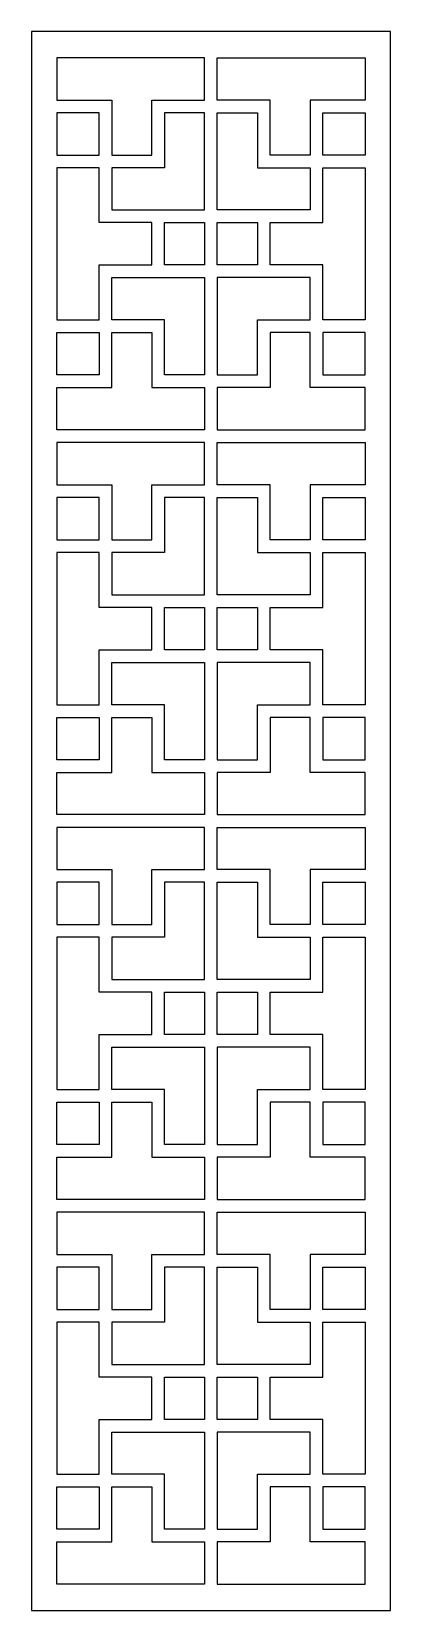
# Model space of a CAD drawing. Header units: centimetres. Extents: x -6.3 to -1.9, y -9.5 to 9.5.
import ezdxf

# ---------------------------------------------------------------- set-up
doc = ezdxf.new("R2010")
doc.units = ezdxf.units.CM
doc.header["$MEASUREMENT"] = 0
doc.layers.add('layer 1', color=7, linetype='Continuous')

msp = doc.modelspace()

# ---------------------------------------------------------------- linework, layer by layer
at = {"layer": 'layer 1', "color": 250}
for points, knots in [([(-6.25831, 9.5), (-6.25831, 9.5), (-6.25831, 9.5), (-6.25831, 9.5), (-6.25831, 9.5), (-6.25831, 9.5), (-1.93295, 9.5), (-1.93295, 9.5), (-1.93295, 9.5), (-1.93295, 9.5), (-1.93295, -9.50001), (-1.93295, -9.50001), (-1.93295, -9.50001), (-1.93295, -9.50001), (-6.25831, -9.50001), (-6.25831, -9.50001), (-6.25831, -9.50001), (-6.25831, -9.50001), (-6.25831, 9.5), (-6.25831, 9.5)], [0, 0, 0, 0, 0.16666667, 0.16666667, 0.16666667, 0.16666667, 0.33333333, 0.33333333, 0.33333333, 0.33333333, 0.5, 0.5, 0.5, 0.5, 0.66666667, 0.66666667, 0.66666667, 0.66666667, 1, 1, 1, 1]), ([(-4.17198, 8.67615), (-4.17198, 8.67615), (-4.17198, 8.67615), (-4.17198, 8.67615), (-4.17198, 8.67615), (-4.38399, 8.67615), (-4.59604, 8.67615), (-4.80805, 8.67615), (-4.80805, 8.67615), (-4.80805, 8.67615), (-4.80805, 8.01462), (-4.80805, 8.01462), (-4.80805, 8.01462), (-4.80805, 8.01462), (-5.29148, 8.01462), (-5.29148, 8.01462), (-5.29148, 8.01462), (-5.29148, 8.01462), (-5.29148, 8.67615), (-5.29148, 8.67615), (-5.29148, 8.67615), (-5.51197, 8.67615), (-5.7325, 8.67615), (-5.95301, 8.67615), (-5.95301, 8.67615), (-5.95301, 8.67615), (-5.95301, 9.18502), (-5.95301, 9.18502), (-5.95301, 9.18502), (-5.95301, 9.18502), (-4.17198, 9.18502), (-4.17198, 9.18502), (-4.17198, 9.18502), (-4.17198, 9.18502), (-4.17198, 8.67615), (-4.17198, 8.67615)], [0, 0, 0, 0, 0.1, 0.1, 0.1, 0.1, 0.2, 0.2, 0.2, 0.2, 0.3, 0.3, 0.3, 0.3, 0.4, 0.4, 0.4, 0.4, 0.5, 0.5, 0.5, 0.5, 0.6, 0.6, 0.6, 0.6, 0.7, 0.7, 0.7, 0.7, 0.8, 0.8, 0.8, 0.8, 1, 1, 1, 1]), ([(-4.01932, 8.67615), (-4.01932, 8.67615), (-4.01932, 8.67615), (-4.01932, 8.67615), (-4.01932, 8.67615), (-3.80727, 8.67615), (-3.59526, 8.67615), (-3.38322, 8.67615), (-3.38322, 8.67615), (-3.38322, 8.67615), (-3.38322, 8.01462), (-3.38322, 8.01462), (-3.38322, 8.01462), (-3.38322, 8.01462), (-2.89979, 8.01462), (-2.89979, 8.01462), (-2.89979, 8.01462), (-2.89979, 8.01462), (-2.89979, 8.67615), (-2.89979, 8.67615), (-2.89979, 8.67615), (-2.6793, 8.67615), (-2.45879, 8.67615), (-2.23828, 8.67615), (-2.23828, 8.67615), (-2.23828, 8.67615), (-2.23828, 9.18502), (-2.23828, 9.18502), (-2.23828, 9.18502), (-2.23828, 9.18502), (-4.01932, 9.18502), (-4.01932, 9.18502), (-4.01932, 9.18502), (-4.01932, 9.18502), (-4.01932, 8.67615), (-4.01932, 8.67615)], [0, 0, 0, 0, 0.1, 0.1, 0.1, 0.1, 0.2, 0.2, 0.2, 0.2, 0.3, 0.3, 0.3, 0.3, 0.4, 0.4, 0.4, 0.4, 0.5, 0.5, 0.5, 0.5, 0.6, 0.6, 0.6, 0.6, 0.7, 0.7, 0.7, 0.7, 0.8, 0.8, 0.8, 0.8, 1, 1, 1, 1]), ([(-5.95301, 8.5235), (-5.95301, 8.5235), (-5.95301, 8.5235), (-5.95301, 8.5235), (-5.95301, 8.5235), (-5.95301, 8.5235), (-5.44411, 8.5235), (-5.44411, 8.5235), (-5.44411, 8.5235), (-5.44411, 8.5235), (-5.44411, 8.01462), (-5.44411, 8.01462), (-5.44411, 8.01462), (-5.44411, 8.01462), (-5.95301, 8.01462), (-5.95301, 8.01462), (-5.95301, 8.01462), (-5.95301, 8.01462), (-5.95301, 8.5235), (-5.95301, 8.5235)], [0, 0, 0, 0, 0.16666667, 0.16666667, 0.16666667, 0.16666667, 0.33333333, 0.33333333, 0.33333333, 0.33333333, 0.5, 0.5, 0.5, 0.5, 0.66666667, 0.66666667, 0.66666667, 0.66666667, 1, 1, 1, 1]), ([(-4.65538, 7.86197), (-4.65538, 7.86197), (-4.65538, 7.86197), (-4.65538, 7.86197), (-4.65538, 7.86197), (-4.65538, 7.86197), (-4.65538, 8.5235), (-4.65538, 8.5235), (-4.65538, 8.5235), (-4.65538, 8.5235), (-4.17198, 8.5235), (-4.17198, 8.5235), (-4.17198, 8.5235), (-4.17198, 8.5235), (-4.17198, 7.35311), (-4.17198, 7.35311), (-4.17198, 7.35311), (-4.5855, 7.35311), (-4.97827, 7.35311), (-5.29148, 7.35311), (-5.29148, 7.35311), (-5.29148, 7.35311), (-5.29148, 7.86197), (-5.29148, 7.86197), (-5.29148, 7.86197), (-5.07944, 7.86197), (-4.86743, 7.86197), (-4.65538, 7.86197)], [0, 0, 0, 0, 0.125, 0.125, 0.125, 0.125, 0.25, 0.25, 0.25, 0.25, 0.375, 0.375, 0.375, 0.375, 0.5, 0.5, 0.5, 0.5, 0.625, 0.625, 0.625, 0.625, 0.75, 0.75, 0.75, 0.75, 1, 1, 1, 1]), ([(-3.53588, 7.86197), (-3.53588, 7.86197), (-3.53588, 7.86197), (-3.53588, 7.86197), (-3.53588, 7.86197), (-3.53588, 7.86197), (-3.53588, 8.5235), (-3.53588, 8.5235), (-3.53588, 8.5235), (-3.53588, 8.5235), (-4.01932, 8.5235), (-4.01932, 8.5235), (-4.01932, 8.5235), (-4.01932, 8.5235), (-4.01932, 7.35311), (-4.01932, 7.35311), (-4.01932, 7.35311), (-3.60577, 7.35311), (-3.21302, 7.35311), (-2.89979, 7.35311), (-2.89979, 7.35311), (-2.89979, 7.35311), (-2.89979, 7.86197), (-2.89979, 7.86197), (-2.89979, 7.86197), (-3.11183, 7.86197), (-3.32387, 7.86197), (-3.53588, 7.86197)], [0, 0, 0, 0, 0.125, 0.125, 0.125, 0.125, 0.25, 0.25, 0.25, 0.25, 0.375, 0.375, 0.375, 0.375, 0.5, 0.5, 0.5, 0.5, 0.625, 0.625, 0.625, 0.625, 0.75, 0.75, 0.75, 0.75, 1, 1, 1, 1]), ([(-2.23828, 8.5235), (-2.23828, 8.5235), (-2.23828, 8.5235), (-2.23828, 8.5235), (-2.23828, 8.5235), (-2.23828, 8.5235), (-2.74715, 8.5235), (-2.74715, 8.5235), (-2.74715, 8.5235), (-2.74715, 8.5235), (-2.74715, 8.01462), (-2.74715, 8.01462), (-2.74715, 8.01462), (-2.74715, 8.01462), (-2.23828, 8.01462), (-2.23828, 8.01462), (-2.23828, 8.01462), (-2.23828, 8.01462), (-2.23828, 8.5235), (-2.23828, 8.5235)], [0, 0, 0, 0, 0.16666667, 0.16666667, 0.16666667, 0.16666667, 0.33333333, 0.33333333, 0.33333333, 0.33333333, 0.5, 0.5, 0.5, 0.5, 0.66666667, 0.66666667, 0.66666667, 0.66666667, 1, 1, 1, 1]), ([(-5.95301, 7.86197), (-5.95301, 7.86197), (-5.95301, 7.86197), (-5.95301, 7.86197), (-5.95301, 7.86197), (-5.95301, 7.86197), (-5.44411, 7.86197), (-5.44411, 7.86197), (-5.44411, 7.86197), (-5.44411, 7.86197), (-5.44411, 7.20044), (-5.44411, 7.20044), (-5.44411, 7.20044), (-5.44411, 7.20044), (-4.80805, 7.20044), (-4.80805, 7.20044), (-4.80805, 7.20044), (-4.80805, 7.20044), (-4.80805, 6.69159), (-4.80805, 6.69159), (-4.80805, 6.69159), (-4.80805, 6.69159), (-5.44411, 6.69159), (-5.44411, 6.69159), (-5.44411, 6.69159), (-5.44411, 6.69159), (-5.44411, 6.03005), (-5.44411, 6.03005), (-5.44411, 6.03005), (-5.44411, 6.03005), (-5.95301, 6.03005), (-5.95301, 6.03005), (-5.95301, 6.03005), (-5.95301, 6.03005), (-5.95301, 7.86197), (-5.95301, 7.86197)], [0, 0, 0, 0, 0.1, 0.1, 0.1, 0.1, 0.2, 0.2, 0.2, 0.2, 0.3, 0.3, 0.3, 0.3, 0.4, 0.4, 0.4, 0.4, 0.5, 0.5, 0.5, 0.5, 0.6, 0.6, 0.6, 0.6, 0.7, 0.7, 0.7, 0.7, 0.8, 0.8, 0.8, 0.8, 1, 1, 1, 1]), ([(-2.23828, 7.86197), (-2.23828, 7.86197), (-2.23828, 7.86197), (-2.23828, 7.86197), (-2.23828, 7.86197), (-2.23828, 7.86197), (-2.74715, 7.86197), (-2.74715, 7.86197), (-2.74715, 7.86197), (-2.74715, 7.86197), (-2.74715, 7.20044), (-2.74715, 7.20044), (-2.74715, 7.20044), (-2.74715, 7.20044), (-3.38322, 7.20044), (-3.38322, 7.20044), (-3.38322, 7.20044), (-3.38322, 7.20044), (-3.38322, 6.69159), (-3.38322, 6.69159), (-3.38322, 6.69159), (-3.38322, 6.69159), (-2.74715, 6.69159), (-2.74715, 6.69159), (-2.74715, 6.69159), (-2.74715, 6.69159), (-2.74715, 6.03005), (-2.74715, 6.03005), (-2.74715, 6.03005), (-2.74715, 6.03005), (-2.23828, 6.03005), (-2.23828, 6.03005), (-2.23828, 6.03005), (-2.23828, 6.03005), (-2.23828, 7.86197), (-2.23828, 7.86197)], [0, 0, 0, 0, 0.1, 0.1, 0.1, 0.1, 0.2, 0.2, 0.2, 0.2, 0.3, 0.3, 0.3, 0.3, 0.4, 0.4, 0.4, 0.4, 0.5, 0.5, 0.5, 0.5, 0.6, 0.6, 0.6, 0.6, 0.7, 0.7, 0.7, 0.7, 0.8, 0.8, 0.8, 0.8, 1, 1, 1, 1]), ([(-4.65538, 6.69159), (-4.65538, 6.69159), (-4.17198, 6.69159), (-4.17198, 6.69159), (-4.17198, 6.69159), (-4.17198, 6.69159), (-4.17198, 7.20044), (-4.17198, 7.20044), (-4.17198, 7.20044), (-4.17198, 7.20044), (-4.65538, 7.20044), (-4.65538, 7.20044), (-4.65538, 7.20044), (-4.65538, 7.20044), (-4.65538, 6.69159), (-4.65538, 6.69159)], [0, 0, 0, 0, 0.2, 0.2, 0.2, 0.2, 0.4, 0.4, 0.4, 0.4, 0.6, 0.6, 0.6, 0.6, 1, 1, 1, 1]), ([(-3.53588, 7.20044), (-3.53588, 7.20044), (-3.53588, 7.20044), (-3.53588, 7.20044), (-3.53588, 7.20044), (-3.53588, 7.20044), (-4.01932, 7.20044), (-4.01932, 7.20044), (-4.01932, 7.20044), (-4.01932, 7.20044), (-4.01932, 6.69159), (-4.01932, 6.69159), (-4.01932, 6.69159), (-4.01932, 6.69159), (-3.53588, 6.69159), (-3.53588, 6.69159), (-3.53588, 6.69159), (-3.53588, 6.69159), (-3.53588, 7.20044), (-3.53588, 7.20044)], [0, 0, 0, 0, 0.16666667, 0.16666667, 0.16666667, 0.16666667, 0.33333333, 0.33333333, 0.33333333, 0.33333333, 0.5, 0.5, 0.5, 0.5, 0.66666667, 0.66666667, 0.66666667, 0.66666667, 1, 1, 1, 1]), ([(-4.65538, 6.03005), (-4.65538, 6.03005), (-4.65538, 6.03005), (-4.65538, 6.03005), (-4.65538, 6.03005), (-4.65538, 6.03005), (-4.65538, 5.36853), (-4.65538, 5.36853), (-4.65538, 5.36853), (-4.65538, 5.36853), (-4.17198, 5.36853), (-4.17198, 5.36853), (-4.17198, 5.36853), (-4.17198, 5.36853), (-4.17198, 6.53892), (-4.17198, 6.53892), (-4.17198, 6.53892), (-4.5855, 6.53892), (-4.97827, 6.53892), (-5.29148, 6.53892), (-5.29148, 6.53892), (-5.29148, 6.53892), (-5.29148, 6.03005), (-5.29148, 6.03005), (-5.29148, 6.03005), (-5.07944, 6.03005), (-4.86743, 6.03005), (-4.65538, 6.03005)], [0, 0, 0, 0, 0.125, 0.125, 0.125, 0.125, 0.25, 0.25, 0.25, 0.25, 0.375, 0.375, 0.375, 0.375, 0.5, 0.5, 0.5, 0.5, 0.625, 0.625, 0.625, 0.625, 0.75, 0.75, 0.75, 0.75, 1, 1, 1, 1]), ([(-3.53588, 6.03005), (-3.53588, 6.03005), (-3.53588, 6.03005), (-3.53588, 6.03005), (-3.53588, 6.03005), (-3.53588, 6.03005), (-3.53588, 5.36853), (-3.53588, 5.36853), (-3.53588, 5.36853), (-3.53588, 5.36853), (-4.01932, 5.36853), (-4.01932, 5.36853), (-4.01932, 5.36853), (-4.01932, 5.36853), (-4.01932, 6.53892), (-4.01932, 6.53892), (-4.01932, 6.53892), (-3.60577, 6.53892), (-3.21302, 6.53892), (-2.89979, 6.53892), (-2.89979, 6.53892), (-2.89979, 6.53892), (-2.89979, 6.03005), (-2.89979, 6.03005), (-2.89979, 6.03005), (-3.11183, 6.03005), (-3.32387, 6.03005), (-3.53588, 6.03005)], [0, 0, 0, 0, 0.125, 0.125, 0.125, 0.125, 0.25, 0.25, 0.25, 0.25, 0.375, 0.375, 0.375, 0.375, 0.5, 0.5, 0.5, 0.5, 0.625, 0.625, 0.625, 0.625, 0.75, 0.75, 0.75, 0.75, 1, 1, 1, 1]), ([(-5.95301, 5.36853), (-5.95301, 5.36853), (-5.95301, 5.36853), (-5.95301, 5.36853), (-5.95301, 5.36853), (-5.95301, 5.36853), (-5.44411, 5.36853), (-5.44411, 5.36853), (-5.44411, 5.36853), (-5.44411, 5.36853), (-5.44411, 5.8774), (-5.44411, 5.8774), (-5.44411, 5.8774), (-5.44411, 5.8774), (-5.95301, 5.8774), (-5.95301, 5.8774), (-5.95301, 5.8774), (-5.95301, 5.8774), (-5.95301, 5.36853), (-5.95301, 5.36853)], [0, 0, 0, 0, 0.16666667, 0.16666667, 0.16666667, 0.16666667, 0.33333333, 0.33333333, 0.33333333, 0.33333333, 0.5, 0.5, 0.5, 0.5, 0.66666667, 0.66666667, 0.66666667, 0.66666667, 1, 1, 1, 1]), ([(-4.17198, 5.21586), (-4.17198, 5.21586), (-4.17198, 5.21586), (-4.17198, 5.21586), (-4.17198, 5.21586), (-4.38399, 5.21586), (-4.59604, 5.21586), (-4.80805, 5.21586), (-4.80805, 5.21586), (-4.80805, 5.21586), (-4.80805, 5.8774), (-4.80805, 5.8774), (-4.80805, 5.8774), (-4.80805, 5.8774), (-5.29148, 5.8774), (-5.29148, 5.8774), (-5.29148, 5.8774), (-5.29148, 5.8774), (-5.29148, 5.21586), (-5.29148, 5.21586), (-5.29148, 5.21586), (-5.51197, 5.21586), (-5.7325, 5.21586), (-5.95301, 5.21586), (-5.95301, 5.21586), (-5.95301, 5.21586), (-5.95301, 4.70701), (-5.95301, 4.70701), (-5.95301, 4.70701), (-5.95301, 4.70701), (-4.17198, 4.70701), (-4.17198, 4.70701), (-4.17198, 4.70701), (-4.17198, 4.70701), (-4.17198, 5.21586), (-4.17198, 5.21586)], [0, 0, 0, 0, 0.1, 0.1, 0.1, 0.1, 0.2, 0.2, 0.2, 0.2, 0.3, 0.3, 0.3, 0.3, 0.4, 0.4, 0.4, 0.4, 0.5, 0.5, 0.5, 0.5, 0.6, 0.6, 0.6, 0.6, 0.7, 0.7, 0.7, 0.7, 0.8, 0.8, 0.8, 0.8, 1, 1, 1, 1]), ([(-4.01932, 5.21586), (-4.01932, 5.21586), (-4.01932, 5.21586), (-4.01932, 5.21586), (-4.01932, 5.21586), (-3.80727, 5.21586), (-3.59526, 5.21586), (-3.38322, 5.21586), (-3.38322, 5.21586), (-3.38322, 5.21586), (-3.38322, 5.8774), (-3.38322, 5.8774), (-3.38322, 5.8774), (-3.38322, 5.8774), (-2.89979, 5.8774), (-2.89979, 5.8774), (-2.89979, 5.8774), (-2.89979, 5.8774), (-2.89979, 5.21586), (-2.89979, 5.21586), (-2.89979, 5.21586), (-2.6793, 5.21586), (-2.45879, 5.21586), (-2.23828, 5.21586), (-2.23828, 5.21586), (-2.23828, 5.21586), (-2.23828, 4.70701), (-2.23828, 4.70701), (-2.23828, 4.70701), (-2.23828, 4.70701), (-4.01932, 4.70701), (-4.01932, 4.70701), (-4.01932, 4.70701), (-4.01932, 4.70701), (-4.01932, 5.21586), (-4.01932, 5.21586)], [0, 0, 0, 0, 0.1, 0.1, 0.1, 0.1, 0.2, 0.2, 0.2, 0.2, 0.3, 0.3, 0.3, 0.3, 0.4, 0.4, 0.4, 0.4, 0.5, 0.5, 0.5, 0.5, 0.6, 0.6, 0.6, 0.6, 0.7, 0.7, 0.7, 0.7, 0.8, 0.8, 0.8, 0.8, 1, 1, 1, 1]), ([(-2.23828, 5.36853), (-2.23828, 5.36853), (-2.23828, 5.36853), (-2.23828, 5.36853), (-2.23828, 5.36853), (-2.23828, 5.36853), (-2.74715, 5.36853), (-2.74715, 5.36853), (-2.74715, 5.36853), (-2.74715, 5.36853), (-2.74715, 5.8774), (-2.74715, 5.8774), (-2.74715, 5.8774), (-2.74715, 5.8774), (-2.23828, 5.8774), (-2.23828, 5.8774), (-2.23828, 5.8774), (-2.23828, 5.8774), (-2.23828, 5.36853), (-2.23828, 5.36853)], [0, 0, 0, 0, 0.16666667, 0.16666667, 0.16666667, 0.16666667, 0.33333333, 0.33333333, 0.33333333, 0.33333333, 0.5, 0.5, 0.5, 0.5, 0.66666667, 0.66666667, 0.66666667, 0.66666667, 1, 1, 1, 1]), ([(-4.17198, 4.04547), (-4.17198, 4.04547), (-4.17198, 4.04547), (-4.17198, 4.04547), (-4.17198, 4.04547), (-4.38399, 4.04547), (-4.59604, 4.04547), (-4.80805, 4.04547), (-4.80805, 4.04547), (-4.80805, 4.04547), (-4.80805, 3.38395), (-4.80805, 3.38395), (-4.80805, 3.38395), (-4.80805, 3.38395), (-5.29148, 3.38395), (-5.29148, 3.38395), (-5.29148, 3.38395), (-5.29148, 3.38395), (-5.29148, 4.04547), (-5.29148, 4.04547), (-5.29148, 4.04547), (-5.51197, 4.04547), (-5.7325, 4.04547), (-5.95301, 4.04547), (-5.95301, 4.04547), (-5.95301, 4.04547), (-5.95301, 4.55434), (-5.95301, 4.55434), (-5.95301, 4.55434), (-5.95301, 4.55434), (-4.17198, 4.55434), (-4.17198, 4.55434), (-4.17198, 4.55434), (-4.17198, 4.55434), (-4.17198, 4.04547), (-4.17198, 4.04547)], [0, 0, 0, 0, 0.1, 0.1, 0.1, 0.1, 0.2, 0.2, 0.2, 0.2, 0.3, 0.3, 0.3, 0.3, 0.4, 0.4, 0.4, 0.4, 0.5, 0.5, 0.5, 0.5, 0.6, 0.6, 0.6, 0.6, 0.7, 0.7, 0.7, 0.7, 0.8, 0.8, 0.8, 0.8, 1, 1, 1, 1]), ([(-4.01932, 4.04547), (-4.01932, 4.04547), (-4.01932, 4.04547), (-4.01932, 4.04547), (-4.01932, 4.04547), (-3.80727, 4.04547), (-3.59526, 4.04547), (-3.38322, 4.04547), (-3.38322, 4.04547), (-3.38322, 4.04547), (-3.38322, 3.38395), (-3.38322, 3.38395), (-3.38322, 3.38395), (-3.38322, 3.38395), (-2.89979, 3.38395), (-2.89979, 3.38395), (-2.89979, 3.38395), (-2.89979, 3.38395), (-2.89979, 4.04547), (-2.89979, 4.04547), (-2.89979, 4.04547), (-2.6793, 4.04547), (-2.45879, 4.04547), (-2.23828, 4.04547), (-2.23828, 4.04547), (-2.23828, 4.04547), (-2.23828, 4.55434), (-2.23828, 4.55434), (-2.23828, 4.55434), (-2.23828, 4.55434), (-4.01932, 4.55434), (-4.01932, 4.55434), (-4.01932, 4.55434), (-4.01932, 4.55434), (-4.01932, 4.04547), (-4.01932, 4.04547)], [0, 0, 0, 0, 0.1, 0.1, 0.1, 0.1, 0.2, 0.2, 0.2, 0.2, 0.3, 0.3, 0.3, 0.3, 0.4, 0.4, 0.4, 0.4, 0.5, 0.5, 0.5, 0.5, 0.6, 0.6, 0.6, 0.6, 0.7, 0.7, 0.7, 0.7, 0.8, 0.8, 0.8, 0.8, 1, 1, 1, 1]), ([(-5.95301, 3.89282), (-5.95301, 3.89282), (-5.95301, 3.89282), (-5.95301, 3.89282), (-5.95301, 3.89282), (-5.95301, 3.89282), (-5.44411, 3.89282), (-5.44411, 3.89282), (-5.44411, 3.89282), (-5.44411, 3.89282), (-5.44411, 3.38395), (-5.44411, 3.38395), (-5.44411, 3.38395), (-5.44411, 3.38395), (-5.95301, 3.38395), (-5.95301, 3.38395), (-5.95301, 3.38395), (-5.95301, 3.38395), (-5.95301, 3.89282), (-5.95301, 3.89282)], [0, 0, 0, 0, 0.16666667, 0.16666667, 0.16666667, 0.16666667, 0.33333333, 0.33333333, 0.33333333, 0.33333333, 0.5, 0.5, 0.5, 0.5, 0.66666667, 0.66666667, 0.66666667, 0.66666667, 1, 1, 1, 1]), ([(-4.65538, 3.23129), (-4.65538, 3.23129), (-4.65538, 3.23129), (-4.65538, 3.23129), (-4.65538, 3.23129), (-4.65538, 3.23129), (-4.65538, 3.89282), (-4.65538, 3.89282), (-4.65538, 3.89282), (-4.65538, 3.89282), (-4.17198, 3.89282), (-4.17198, 3.89282), (-4.17198, 3.89282), (-4.17198, 3.89282), (-4.17198, 2.72243), (-4.17198, 2.72243), (-4.17198, 2.72243), (-4.5855, 2.72243), (-4.97827, 2.72243), (-5.29148, 2.72243), (-5.29148, 2.72243), (-5.29148, 2.72243), (-5.29148, 3.23129), (-5.29148, 3.23129), (-5.29148, 3.23129), (-5.07944, 3.23129), (-4.86743, 3.23129), (-4.65538, 3.23129)], [0, 0, 0, 0, 0.125, 0.125, 0.125, 0.125, 0.25, 0.25, 0.25, 0.25, 0.375, 0.375, 0.375, 0.375, 0.5, 0.5, 0.5, 0.5, 0.625, 0.625, 0.625, 0.625, 0.75, 0.75, 0.75, 0.75, 1, 1, 1, 1]), ([(-3.53588, 3.23129), (-3.53588, 3.23129), (-3.53588, 3.23129), (-3.53588, 3.23129), (-3.53588, 3.23129), (-3.53588, 3.23129), (-3.53588, 3.89282), (-3.53588, 3.89282), (-3.53588, 3.89282), (-3.53588, 3.89282), (-4.01932, 3.89282), (-4.01932, 3.89282), (-4.01932, 3.89282), (-4.01932, 3.89282), (-4.01932, 2.72243), (-4.01932, 2.72243), (-4.01932, 2.72243), (-3.60577, 2.72243), (-3.21302, 2.72243), (-2.89979, 2.72243), (-2.89979, 2.72243), (-2.89979, 2.72243), (-2.89979, 3.23129), (-2.89979, 3.23129), (-2.89979, 3.23129), (-3.11183, 3.23129), (-3.32387, 3.23129), (-3.53588, 3.23129)], [0, 0, 0, 0, 0.125, 0.125, 0.125, 0.125, 0.25, 0.25, 0.25, 0.25, 0.375, 0.375, 0.375, 0.375, 0.5, 0.5, 0.5, 0.5, 0.625, 0.625, 0.625, 0.625, 0.75, 0.75, 0.75, 0.75, 1, 1, 1, 1]), ([(-2.23828, 3.89282), (-2.23828, 3.89282), (-2.23828, 3.89282), (-2.23828, 3.89282), (-2.23828, 3.89282), (-2.23828, 3.89282), (-2.74715, 3.89282), (-2.74715, 3.89282), (-2.74715, 3.89282), (-2.74715, 3.89282), (-2.74715, 3.38395), (-2.74715, 3.38395), (-2.74715, 3.38395), (-2.74715, 3.38395), (-2.23828, 3.38395), (-2.23828, 3.38395), (-2.23828, 3.38395), (-2.23828, 3.38395), (-2.23828, 3.89282), (-2.23828, 3.89282)], [0, 0, 0, 0, 0.16666667, 0.16666667, 0.16666667, 0.16666667, 0.33333333, 0.33333333, 0.33333333, 0.33333333, 0.5, 0.5, 0.5, 0.5, 0.66666667, 0.66666667, 0.66666667, 0.66666667, 1, 1, 1, 1]), ([(-5.95301, 3.23129), (-5.95301, 3.23129), (-5.95301, 3.23129), (-5.95301, 3.23129), (-5.95301, 3.23129), (-5.95301, 3.23129), (-5.44411, 3.23129), (-5.44411, 3.23129), (-5.44411, 3.23129), (-5.44411, 3.23129), (-5.44411, 2.56976), (-5.44411, 2.56976), (-5.44411, 2.56976), (-5.44411, 2.56976), (-4.80805, 2.56976), (-4.80805, 2.56976), (-4.80805, 2.56976), (-4.80805, 2.56976), (-4.80805, 2.06091), (-4.80805, 2.06091), (-4.80805, 2.06091), (-4.80805, 2.06091), (-5.44411, 2.06091), (-5.44411, 2.06091), (-5.44411, 2.06091), (-5.44411, 2.06091), (-5.44411, 1.39937), (-5.44411, 1.39937), (-5.44411, 1.39937), (-5.44411, 1.39937), (-5.95301, 1.39937), (-5.95301, 1.39937), (-5.95301, 1.39937), (-5.95301, 1.39937), (-5.95301, 3.23129), (-5.95301, 3.23129)], [0, 0, 0, 0, 0.1, 0.1, 0.1, 0.1, 0.2, 0.2, 0.2, 0.2, 0.3, 0.3, 0.3, 0.3, 0.4, 0.4, 0.4, 0.4, 0.5, 0.5, 0.5, 0.5, 0.6, 0.6, 0.6, 0.6, 0.7, 0.7, 0.7, 0.7, 0.8, 0.8, 0.8, 0.8, 1, 1, 1, 1]), ([(-2.23828, 3.23129), (-2.23828, 3.23129), (-2.23828, 3.23129), (-2.23828, 3.23129), (-2.23828, 3.23129), (-2.23828, 3.23129), (-2.74715, 3.23129), (-2.74715, 3.23129), (-2.74715, 3.23129), (-2.74715, 3.23129), (-2.74715, 2.56976), (-2.74715, 2.56976), (-2.74715, 2.56976), (-2.74715, 2.56976), (-3.38322, 2.56976), (-3.38322, 2.56976), (-3.38322, 2.56976), (-3.38322, 2.56976), (-3.38322, 2.06091), (-3.38322, 2.06091), (-3.38322, 2.06091), (-3.38322, 2.06091), (-2.74715, 2.06091), (-2.74715, 2.06091), (-2.74715, 2.06091), (-2.74715, 2.06091), (-2.74715, 1.39937), (-2.74715, 1.39937), (-2.74715, 1.39937), (-2.74715, 1.39937), (-2.23828, 1.39937), (-2.23828, 1.39937), (-2.23828, 1.39937), (-2.23828, 1.39937), (-2.23828, 3.23129), (-2.23828, 3.23129)], [0, 0, 0, 0, 0.1, 0.1, 0.1, 0.1, 0.2, 0.2, 0.2, 0.2, 0.3, 0.3, 0.3, 0.3, 0.4, 0.4, 0.4, 0.4, 0.5, 0.5, 0.5, 0.5, 0.6, 0.6, 0.6, 0.6, 0.7, 0.7, 0.7, 0.7, 0.8, 0.8, 0.8, 0.8, 1, 1, 1, 1]), ([(-4.65538, 2.06091), (-4.65538, 2.06091), (-4.65538, 2.06091), (-4.65538, 2.06091), (-4.65538, 2.06091), (-4.65538, 2.06091), (-4.17198, 2.06091), (-4.17198, 2.06091), (-4.17198, 2.06091), (-4.17198, 2.06091), (-4.17198, 2.56976), (-4.17198, 2.56976), (-4.17198, 2.56976), (-4.17198, 2.56976), (-4.65538, 2.56976), (-4.65538, 2.56976), (-4.65538, 2.56976), (-4.65538, 2.56976), (-4.65538, 2.06091), (-4.65538, 2.06091)], [0, 0, 0, 0, 0.16666667, 0.16666667, 0.16666667, 0.16666667, 0.33333333, 0.33333333, 0.33333333, 0.33333333, 0.5, 0.5, 0.5, 0.5, 0.66666667, 0.66666667, 0.66666667, 0.66666667, 1, 1, 1, 1]), ([(-3.53588, 2.56976), (-3.53588, 2.56976), (-3.53588, 2.56976), (-3.53588, 2.56976), (-3.53588, 2.56976), (-3.53588, 2.56976), (-4.01932, 2.56976), (-4.01932, 2.56976), (-4.01932, 2.56976), (-4.01932, 2.56976), (-4.01932, 2.06091), (-4.01932, 2.06091), (-4.01932, 2.06091), (-4.01932, 2.06091), (-3.53588, 2.06091), (-3.53588, 2.06091), (-3.53588, 2.06091), (-3.53588, 2.06091), (-3.53588, 2.56976), (-3.53588, 2.56976)], [0, 0, 0, 0, 0.16666667, 0.16666667, 0.16666667, 0.16666667, 0.33333333, 0.33333333, 0.33333333, 0.33333333, 0.5, 0.5, 0.5, 0.5, 0.66666667, 0.66666667, 0.66666667, 0.66666667, 1, 1, 1, 1]), ([(-4.65538, 1.39937), (-4.65538, 1.39937), (-4.65538, 1.39937), (-4.65538, 1.39937), (-4.65538, 1.39937), (-4.65538, 1.39937), (-4.65538, 0.73785), (-4.65538, 0.73785), (-4.65538, 0.73785), (-4.65538, 0.73785), (-4.17198, 0.73785), (-4.17198, 0.73785), (-4.17198, 0.73785), (-4.17198, 0.73785), (-4.17198, 1.90824), (-4.17198, 1.90824), (-4.17198, 1.90824), (-4.5855, 1.90824), (-4.97827, 1.90824), (-5.29148, 1.90824), (-5.29148, 1.90824), (-5.29148, 1.90824), (-5.29148, 1.39937), (-5.29148, 1.39937), (-5.29148, 1.39937), (-5.07944, 1.39937), (-4.86743, 1.39937), (-4.65538, 1.39937)], [0, 0, 0, 0, 0.125, 0.125, 0.125, 0.125, 0.25, 0.25, 0.25, 0.25, 0.375, 0.375, 0.375, 0.375, 0.5, 0.5, 0.5, 0.5, 0.625, 0.625, 0.625, 0.625, 0.75, 0.75, 0.75, 0.75, 1, 1, 1, 1]), ([(-3.53588, 1.39937), (-3.53588, 1.39937), (-3.53588, 1.39937), (-3.53588, 1.39937), (-3.53588, 1.39937), (-3.53588, 1.39937), (-3.53588, 0.73785), (-3.53588, 0.73785), (-3.53588, 0.73785), (-3.53588, 0.73785), (-4.01932, 0.73785), (-4.01932, 0.73785), (-4.01932, 0.73785), (-4.01932, 0.73785), (-4.01932, 1.90824), (-4.01932, 1.90824), (-4.01932, 1.90824), (-3.60577, 1.90824), (-3.21302, 1.90824), (-2.89979, 1.90824), (-2.89979, 1.90824), (-2.89979, 1.90824), (-2.89979, 1.39937), (-2.89979, 1.39937), (-2.89979, 1.39937), (-3.11183, 1.39937), (-3.32387, 1.39937), (-3.53588, 1.39937)], [0, 0, 0, 0, 0.125, 0.125, 0.125, 0.125, 0.25, 0.25, 0.25, 0.25, 0.375, 0.375, 0.375, 0.375, 0.5, 0.5, 0.5, 0.5, 0.625, 0.625, 0.625, 0.625, 0.75, 0.75, 0.75, 0.75, 1, 1, 1, 1]), ([(-5.95301, 0.73785), (-5.95301, 0.73785), (-5.95301, 0.73785), (-5.95301, 0.73785), (-5.95301, 0.73785), (-5.95301, 0.73785), (-5.44411, 0.73785), (-5.44411, 0.73785), (-5.44411, 0.73785), (-5.44411, 0.73785), (-5.44411, 1.24673), (-5.44411, 1.24673), (-5.44411, 1.24673), (-5.44411, 1.24673), (-5.95301, 1.24673), (-5.95301, 1.24673), (-5.95301, 1.24673), (-5.95301, 1.24673), (-5.95301, 0.73785), (-5.95301, 0.73785)], [0, 0, 0, 0, 0.16666667, 0.16666667, 0.16666667, 0.16666667, 0.33333333, 0.33333333, 0.33333333, 0.33333333, 0.5, 0.5, 0.5, 0.5, 0.66666667, 0.66666667, 0.66666667, 0.66666667, 1, 1, 1, 1]), ([(-4.17198, 0.58519), (-4.17198, 0.58519), (-4.17198, 0.58519), (-4.17198, 0.58519), (-4.17198, 0.58519), (-4.38399, 0.58519), (-4.59604, 0.58519), (-4.80805, 0.58519), (-4.80805, 0.58519), (-4.80805, 0.58519), (-4.80805, 1.24673), (-4.80805, 1.24673), (-4.80805, 1.24673), (-4.80805, 1.24673), (-5.29148, 1.24673), (-5.29148, 1.24673), (-5.29148, 1.24673), (-5.29148, 1.24673), (-5.29148, 0.58519), (-5.29148, 0.58519), (-5.29148, 0.58519), (-5.51197, 0.58519), (-5.7325, 0.58519), (-5.95301, 0.58519), (-5.95301, 0.58519), (-5.95301, 0.58519), (-5.95301, 0.07633), (-5.95301, 0.07633), (-5.95301, 0.07633), (-5.95301, 0.07633), (-4.17198, 0.07633), (-4.17198, 0.07633), (-4.17198, 0.07633), (-4.17198, 0.07633), (-4.17198, 0.58519), (-4.17198, 0.58519)], [0, 0, 0, 0, 0.1, 0.1, 0.1, 0.1, 0.2, 0.2, 0.2, 0.2, 0.3, 0.3, 0.3, 0.3, 0.4, 0.4, 0.4, 0.4, 0.5, 0.5, 0.5, 0.5, 0.6, 0.6, 0.6, 0.6, 0.7, 0.7, 0.7, 0.7, 0.8, 0.8, 0.8, 0.8, 1, 1, 1, 1]), ([(-4.01932, 0.58519), (-4.01932, 0.58519), (-4.01932, 0.58519), (-4.01932, 0.58519), (-4.01932, 0.58519), (-3.80727, 0.58519), (-3.59526, 0.58519), (-3.38322, 0.58519), (-3.38322, 0.58519), (-3.38322, 0.58519), (-3.38322, 1.24673), (-3.38322, 1.24673), (-3.38322, 1.24673), (-3.38322, 1.24673), (-2.89979, 1.24673), (-2.89979, 1.24673), (-2.89979, 1.24673), (-2.89979, 1.24673), (-2.89979, 0.58519), (-2.89979, 0.58519), (-2.89979, 0.58519), (-2.6793, 0.58519), (-2.45879, 0.58519), (-2.23828, 0.58519), (-2.23828, 0.58519), (-2.23828, 0.58519), (-2.23828, 0.07633), (-2.23828, 0.07633), (-2.23828, 0.07633), (-2.23828, 0.07633), (-4.01932, 0.07633), (-4.01932, 0.07633), (-4.01932, 0.07633), (-4.01932, 0.07633), (-4.01932, 0.58519), (-4.01932, 0.58519)], [0, 0, 0, 0, 0.1, 0.1, 0.1, 0.1, 0.2, 0.2, 0.2, 0.2, 0.3, 0.3, 0.3, 0.3, 0.4, 0.4, 0.4, 0.4, 0.5, 0.5, 0.5, 0.5, 0.6, 0.6, 0.6, 0.6, 0.7, 0.7, 0.7, 0.7, 0.8, 0.8, 0.8, 0.8, 1, 1, 1, 1]), ([(-2.23828, 0.73785), (-2.23828, 0.73785), (-2.23828, 0.73785), (-2.23828, 0.73785), (-2.23828, 0.73785), (-2.23828, 0.73785), (-2.74715, 0.73785), (-2.74715, 0.73785), (-2.74715, 0.73785), (-2.74715, 0.73785), (-2.74715, 1.24673), (-2.74715, 1.24673), (-2.74715, 1.24673), (-2.74715, 1.24673), (-2.23828, 1.24673), (-2.23828, 1.24673), (-2.23828, 1.24673), (-2.23828, 1.24673), (-2.23828, 0.73785), (-2.23828, 0.73785)], [0, 0, 0, 0, 0.16666667, 0.16666667, 0.16666667, 0.16666667, 0.33333333, 0.33333333, 0.33333333, 0.33333333, 0.5, 0.5, 0.5, 0.5, 0.66666667, 0.66666667, 0.66666667, 0.66666667, 1, 1, 1, 1]), ([(-4.17198, -0.5852), (-4.17198, -0.5852), (-4.17198, -0.5852), (-4.17198, -0.5852), (-4.17198, -0.5852), (-4.38399, -0.5852), (-4.59604, -0.5852), (-4.80805, -0.5852), (-4.80805, -0.5852), (-4.80805, -0.5852), (-4.80805, -1.24672), (-4.80805, -1.24672), (-4.80805, -1.24672), (-4.80805, -1.24672), (-5.29148, -1.24672), (-5.29148, -1.24672), (-5.29148, -1.24672), (-5.29148, -1.24672), (-5.29148, -0.5852), (-5.29148, -0.5852), (-5.29148, -0.5852), (-5.51197, -0.5852), (-5.7325, -0.5852), (-5.95301, -0.5852), (-5.95301, -0.5852), (-5.95301, -0.5852), (-5.95301, -0.07634), (-5.95301, -0.07634), (-5.95301, -0.07634), (-5.95301, -0.07634), (-4.17198, -0.07634), (-4.17198, -0.07634), (-4.17198, -0.07634), (-4.17198, -0.07634), (-4.17198, -0.5852), (-4.17198, -0.5852)], [0, 0, 0, 0, 0.1, 0.1, 0.1, 0.1, 0.2, 0.2, 0.2, 0.2, 0.3, 0.3, 0.3, 0.3, 0.4, 0.4, 0.4, 0.4, 0.5, 0.5, 0.5, 0.5, 0.6, 0.6, 0.6, 0.6, 0.7, 0.7, 0.7, 0.7, 0.8, 0.8, 0.8, 0.8, 1, 1, 1, 1]), ([(-4.01932, -0.5852), (-4.01932, -0.5852), (-4.01932, -0.5852), (-4.01932, -0.5852), (-4.01932, -0.5852), (-3.80727, -0.5852), (-3.59526, -0.5852), (-3.38322, -0.5852), (-3.38322, -0.5852), (-3.38322, -0.5852), (-3.38322, -1.24672), (-3.38322, -1.24672), (-3.38322, -1.24672), (-3.38322, -1.24672), (-2.89979, -1.24672), (-2.89979, -1.24672), (-2.89979, -1.24672), (-2.89979, -1.24672), (-2.89979, -0.5852), (-2.89979, -0.5852), (-2.89979, -0.5852), (-2.6793, -0.5852), (-2.45879, -0.5852), (-2.23828, -0.5852), (-2.23828, -0.5852), (-2.23828, -0.5852), (-2.23828, -0.07634), (-2.23828, -0.07634), (-2.23828, -0.07634), (-2.23828, -0.07634), (-4.01932, -0.07634), (-4.01932, -0.07634), (-4.01932, -0.07634), (-4.01932, -0.07634), (-4.01932, -0.5852), (-4.01932, -0.5852)], [0, 0, 0, 0, 0.1, 0.1, 0.1, 0.1, 0.2, 0.2, 0.2, 0.2, 0.3, 0.3, 0.3, 0.3, 0.4, 0.4, 0.4, 0.4, 0.5, 0.5, 0.5, 0.5, 0.6, 0.6, 0.6, 0.6, 0.7, 0.7, 0.7, 0.7, 0.8, 0.8, 0.8, 0.8, 1, 1, 1, 1]), ([(-5.95301, -0.73785), (-5.95301, -0.73785), (-5.95301, -0.73785), (-5.95301, -0.73785), (-5.95301, -0.73785), (-5.95301, -0.73785), (-5.44411, -0.73785), (-5.44411, -0.73785), (-5.44411, -0.73785), (-5.44411, -0.73785), (-5.44411, -1.24672), (-5.44411, -1.24672), (-5.44411, -1.24672), (-5.44411, -1.24672), (-5.95301, -1.24672), (-5.95301, -1.24672), (-5.95301, -1.24672), (-5.95301, -1.24672), (-5.95301, -0.73785), (-5.95301, -0.73785)], [0, 0, 0, 0, 0.16666667, 0.16666667, 0.16666667, 0.16666667, 0.33333333, 0.33333333, 0.33333333, 0.33333333, 0.5, 0.5, 0.5, 0.5, 0.66666667, 0.66666667, 0.66666667, 0.66666667, 1, 1, 1, 1]), ([(-4.65538, -1.39939), (-4.65538, -1.39939), (-4.65538, -1.39939), (-4.65538, -1.39939), (-4.65538, -1.39939), (-4.65538, -1.39939), (-4.65538, -0.73785), (-4.65538, -0.73785), (-4.65538, -0.73785), (-4.65538, -0.73785), (-4.17198, -0.73785), (-4.17198, -0.73785), (-4.17198, -0.73785), (-4.17198, -0.73785), (-4.17198, -1.90825), (-4.17198, -1.90825), (-4.17198, -1.90825), (-4.5855, -1.90825), (-4.97827, -1.90825), (-5.29148, -1.90825), (-5.29148, -1.90825), (-5.29148, -1.90825), (-5.29148, -1.39939), (-5.29148, -1.39939), (-5.29148, -1.39939), (-5.07944, -1.39939), (-4.86743, -1.39939), (-4.65538, -1.39939)], [0, 0, 0, 0, 0.125, 0.125, 0.125, 0.125, 0.25, 0.25, 0.25, 0.25, 0.375, 0.375, 0.375, 0.375, 0.5, 0.5, 0.5, 0.5, 0.625, 0.625, 0.625, 0.625, 0.75, 0.75, 0.75, 0.75, 1, 1, 1, 1]), ([(-3.53588, -1.39939), (-3.53588, -1.39939), (-3.53588, -1.39939), (-3.53588, -1.39939), (-3.53588, -1.39939), (-3.53588, -1.39939), (-3.53588, -0.73785), (-3.53588, -0.73785), (-3.53588, -0.73785), (-3.53588, -0.73785), (-4.01932, -0.73785), (-4.01932, -0.73785), (-4.01932, -0.73785), (-4.01932, -0.73785), (-4.01932, -1.90825), (-4.01932, -1.90825), (-4.01932, -1.90825), (-3.60577, -1.90825), (-3.21302, -1.90825), (-2.89979, -1.90825), (-2.89979, -1.90825), (-2.89979, -1.90825), (-2.89979, -1.39939), (-2.89979, -1.39939), (-2.89979, -1.39939), (-3.11183, -1.39939), (-3.32387, -1.39939), (-3.53588, -1.39939)], [0, 0, 0, 0, 0.125, 0.125, 0.125, 0.125, 0.25, 0.25, 0.25, 0.25, 0.375, 0.375, 0.375, 0.375, 0.5, 0.5, 0.5, 0.5, 0.625, 0.625, 0.625, 0.625, 0.75, 0.75, 0.75, 0.75, 1, 1, 1, 1]), ([(-2.23828, -0.73785), (-2.23828, -0.73785), (-2.23828, -0.73785), (-2.23828, -0.73785), (-2.23828, -0.73785), (-2.23828, -0.73785), (-2.74715, -0.73785), (-2.74715, -0.73785), (-2.74715, -0.73785), (-2.74715, -0.73785), (-2.74715, -1.24672), (-2.74715, -1.24672), (-2.74715, -1.24672), (-2.74715, -1.24672), (-2.23828, -1.24672), (-2.23828, -1.24672), (-2.23828, -1.24672), (-2.23828, -1.24672), (-2.23828, -0.73785), (-2.23828, -0.73785)], [0, 0, 0, 0, 0.16666667, 0.16666667, 0.16666667, 0.16666667, 0.33333333, 0.33333333, 0.33333333, 0.33333333, 0.5, 0.5, 0.5, 0.5, 0.66666667, 0.66666667, 0.66666667, 0.66666667, 1, 1, 1, 1]), ([(-5.95301, -1.39939), (-5.95301, -1.39939), (-5.95301, -1.39939), (-5.95301, -1.39939), (-5.95301, -1.39939), (-5.95301, -1.39939), (-5.44411, -1.39939), (-5.44411, -1.39939), (-5.44411, -1.39939), (-5.44411, -1.39939), (-5.44411, -2.06091), (-5.44411, -2.06091), (-5.44411, -2.06091), (-5.44411, -2.06091), (-4.80805, -2.06091), (-4.80805, -2.06091), (-4.80805, -2.06091), (-4.80805, -2.06091), (-4.80805, -2.56978), (-4.80805, -2.56978), (-4.80805, -2.56978), (-4.80805, -2.56978), (-5.44411, -2.56978), (-5.44411, -2.56978), (-5.44411, -2.56978), (-5.44411, -2.56978), (-5.44411, -3.2313), (-5.44411, -3.2313), (-5.44411, -3.2313), (-5.44411, -3.2313), (-5.95301, -3.2313), (-5.95301, -3.2313), (-5.95301, -3.2313), (-5.95301, -3.2313), (-5.95301, -1.39939), (-5.95301, -1.39939)], [0, 0, 0, 0, 0.1, 0.1, 0.1, 0.1, 0.2, 0.2, 0.2, 0.2, 0.3, 0.3, 0.3, 0.3, 0.4, 0.4, 0.4, 0.4, 0.5, 0.5, 0.5, 0.5, 0.6, 0.6, 0.6, 0.6, 0.7, 0.7, 0.7, 0.7, 0.8, 0.8, 0.8, 0.8, 1, 1, 1, 1]), ([(-2.23828, -1.39939), (-2.23828, -1.39939), (-2.23828, -1.39939), (-2.23828, -1.39939), (-2.23828, -1.39939), (-2.23828, -1.39939), (-2.74715, -1.39939), (-2.74715, -1.39939), (-2.74715, -1.39939), (-2.74715, -1.39939), (-2.74715, -2.06091), (-2.74715, -2.06091), (-2.74715, -2.06091), (-2.74715, -2.06091), (-3.38322, -2.06091), (-3.38322, -2.06091), (-3.38322, -2.06091), (-3.38322, -2.06091), (-3.38322, -2.56978), (-3.38322, -2.56978), (-3.38322, -2.56978), (-3.38322, -2.56978), (-2.74715, -2.56978), (-2.74715, -2.56978), (-2.74715, -2.56978), (-2.74715, -2.56978), (-2.74715, -3.2313), (-2.74715, -3.2313), (-2.74715, -3.2313), (-2.74715, -3.2313), (-2.23828, -3.2313), (-2.23828, -3.2313), (-2.23828, -3.2313), (-2.23828, -3.2313), (-2.23828, -1.39939), (-2.23828, -1.39939)], [0, 0, 0, 0, 0.1, 0.1, 0.1, 0.1, 0.2, 0.2, 0.2, 0.2, 0.3, 0.3, 0.3, 0.3, 0.4, 0.4, 0.4, 0.4, 0.5, 0.5, 0.5, 0.5, 0.6, 0.6, 0.6, 0.6, 0.7, 0.7, 0.7, 0.7, 0.8, 0.8, 0.8, 0.8, 1, 1, 1, 1]), ([(-4.65538, -2.56978), (-4.65538, -2.56978), (-4.65538, -2.56978), (-4.65538, -2.56978), (-4.65538, -2.56978), (-4.65538, -2.56978), (-4.17198, -2.56978), (-4.17198, -2.56978), (-4.17198, -2.56978), (-4.17198, -2.56978), (-4.17198, -2.06091), (-4.17198, -2.06091), (-4.17198, -2.06091), (-4.17198, -2.06091), (-4.65538, -2.06091), (-4.65538, -2.06091), (-4.65538, -2.06091), (-4.65538, -2.06091), (-4.65538, -2.56978), (-4.65538, -2.56978)], [0, 0, 0, 0, 0.16666667, 0.16666667, 0.16666667, 0.16666667, 0.33333333, 0.33333333, 0.33333333, 0.33333333, 0.5, 0.5, 0.5, 0.5, 0.66666667, 0.66666667, 0.66666667, 0.66666667, 1, 1, 1, 1]), ([(-3.53588, -2.06091), (-3.53588, -2.06091), (-3.53588, -2.06091), (-3.53588, -2.06091), (-3.53588, -2.06091), (-3.53588, -2.06091), (-4.01932, -2.06091), (-4.01932, -2.06091), (-4.01932, -2.06091), (-4.01932, -2.06091), (-4.01932, -2.56978), (-4.01932, -2.56978), (-4.01932, -2.56978), (-4.01932, -2.56978), (-3.53588, -2.56978), (-3.53588, -2.56978), (-3.53588, -2.56978), (-3.53588, -2.56978), (-3.53588, -2.06091), (-3.53588, -2.06091)], [0, 0, 0, 0, 0.16666667, 0.16666667, 0.16666667, 0.16666667, 0.33333333, 0.33333333, 0.33333333, 0.33333333, 0.5, 0.5, 0.5, 0.5, 0.66666667, 0.66666667, 0.66666667, 0.66666667, 1, 1, 1, 1]), ([(-4.65538, -3.2313), (-4.65538, -3.2313), (-4.65538, -3.2313), (-4.65538, -3.2313), (-4.65538, -3.2313), (-4.65538, -3.2313), (-4.65538, -3.89282), (-4.65538, -3.89282), (-4.65538, -3.89282), (-4.65538, -3.89282), (-4.17198, -3.89282), (-4.17198, -3.89282), (-4.17198, -3.89282), (-4.17198, -3.89282), (-4.17198, -2.72245), (-4.17198, -2.72245), (-4.17198, -2.72245), (-4.5855, -2.72245), (-4.97827, -2.72245), (-5.29148, -2.72245), (-5.29148, -2.72245), (-5.29148, -2.72245), (-5.29148, -3.2313), (-5.29148, -3.2313), (-5.29148, -3.2313), (-5.07944, -3.2313), (-4.86743, -3.2313), (-4.65538, -3.2313)], [0, 0, 0, 0, 0.125, 0.125, 0.125, 0.125, 0.25, 0.25, 0.25, 0.25, 0.375, 0.375, 0.375, 0.375, 0.5, 0.5, 0.5, 0.5, 0.625, 0.625, 0.625, 0.625, 0.75, 0.75, 0.75, 0.75, 1, 1, 1, 1]), ([(-3.53588, -3.2313), (-3.53588, -3.2313), (-3.53588, -3.2313), (-3.53588, -3.2313), (-3.53588, -3.2313), (-3.53588, -3.2313), (-3.53588, -3.89282), (-3.53588, -3.89282), (-3.53588, -3.89282), (-3.53588, -3.89282), (-4.01932, -3.89282), (-4.01932, -3.89282), (-4.01932, -3.89282), (-4.01932, -3.89282), (-4.01932, -2.72245), (-4.01932, -2.72245), (-4.01932, -2.72245), (-3.60577, -2.72245), (-3.21302, -2.72245), (-2.89979, -2.72245), (-2.89979, -2.72245), (-2.89979, -2.72245), (-2.89979, -3.2313), (-2.89979, -3.2313), (-2.89979, -3.2313), (-3.11183, -3.2313), (-3.32387, -3.2313), (-3.53588, -3.2313)], [0, 0, 0, 0, 0.125, 0.125, 0.125, 0.125, 0.25, 0.25, 0.25, 0.25, 0.375, 0.375, 0.375, 0.375, 0.5, 0.5, 0.5, 0.5, 0.625, 0.625, 0.625, 0.625, 0.75, 0.75, 0.75, 0.75, 1, 1, 1, 1]), ([(-5.95301, -3.89282), (-5.95301, -3.89282), (-5.95301, -3.89282), (-5.95301, -3.89282), (-5.95301, -3.89282), (-5.95301, -3.89282), (-5.44411, -3.89282), (-5.44411, -3.89282), (-5.44411, -3.89282), (-5.44411, -3.89282), (-5.44411, -3.38397), (-5.44411, -3.38397), (-5.44411, -3.38397), (-5.44411, -3.38397), (-5.95301, -3.38397), (-5.95301, -3.38397), (-5.95301, -3.38397), (-5.95301, -3.38397), (-5.95301, -3.89282), (-5.95301, -3.89282)], [0, 0, 0, 0, 0.16666667, 0.16666667, 0.16666667, 0.16666667, 0.33333333, 0.33333333, 0.33333333, 0.33333333, 0.5, 0.5, 0.5, 0.5, 0.66666667, 0.66666667, 0.66666667, 0.66666667, 1, 1, 1, 1]), ([(-4.17198, -4.04549), (-4.17198, -4.04549), (-4.17198, -4.04549), (-4.17198, -4.04549), (-4.17198, -4.04549), (-4.38399, -4.04549), (-4.59604, -4.04549), (-4.80805, -4.04549), (-4.80805, -4.04549), (-4.80805, -4.04549), (-4.80805, -3.38397), (-4.80805, -3.38397), (-4.80805, -3.38397), (-4.80805, -3.38397), (-5.29148, -3.38397), (-5.29148, -3.38397), (-5.29148, -3.38397), (-5.29148, -3.38397), (-5.29148, -4.04549), (-5.29148, -4.04549), (-5.29148, -4.04549), (-5.51197, -4.04549), (-5.7325, -4.04549), (-5.95301, -4.04549), (-5.95301, -4.04549), (-5.95301, -4.04549), (-5.95301, -4.55436), (-5.95301, -4.55436), (-5.95301, -4.55436), (-5.95301, -4.55436), (-4.17198, -4.55436), (-4.17198, -4.55436), (-4.17198, -4.55436), (-4.17198, -4.55436), (-4.17198, -4.04549), (-4.17198, -4.04549)], [0, 0, 0, 0, 0.1, 0.1, 0.1, 0.1, 0.2, 0.2, 0.2, 0.2, 0.3, 0.3, 0.3, 0.3, 0.4, 0.4, 0.4, 0.4, 0.5, 0.5, 0.5, 0.5, 0.6, 0.6, 0.6, 0.6, 0.7, 0.7, 0.7, 0.7, 0.8, 0.8, 0.8, 0.8, 1, 1, 1, 1]), ([(-4.01932, -4.04549), (-4.01932, -4.04549), (-4.01932, -4.04549), (-4.01932, -4.04549), (-4.01932, -4.04549), (-3.80727, -4.04549), (-3.59526, -4.04549), (-3.38322, -4.04549), (-3.38322, -4.04549), (-3.38322, -4.04549), (-3.38322, -3.38397), (-3.38322, -3.38397), (-3.38322, -3.38397), (-3.38322, -3.38397), (-2.89979, -3.38397), (-2.89979, -3.38397), (-2.89979, -3.38397), (-2.89979, -3.38397), (-2.89979, -4.04549), (-2.89979, -4.04549), (-2.89979, -4.04549), (-2.6793, -4.04549), (-2.45879, -4.04549), (-2.23828, -4.04549), (-2.23828, -4.04549), (-2.23828, -4.04549), (-2.23828, -4.55436), (-2.23828, -4.55436), (-2.23828, -4.55436), (-2.23828, -4.55436), (-4.01932, -4.55436), (-4.01932, -4.55436), (-4.01932, -4.55436), (-4.01932, -4.55436), (-4.01932, -4.04549), (-4.01932, -4.04549)], [0, 0, 0, 0, 0.1, 0.1, 0.1, 0.1, 0.2, 0.2, 0.2, 0.2, 0.3, 0.3, 0.3, 0.3, 0.4, 0.4, 0.4, 0.4, 0.5, 0.5, 0.5, 0.5, 0.6, 0.6, 0.6, 0.6, 0.7, 0.7, 0.7, 0.7, 0.8, 0.8, 0.8, 0.8, 1, 1, 1, 1]), ([(-2.23828, -3.89282), (-2.23828, -3.89282), (-2.23828, -3.89282), (-2.23828, -3.89282), (-2.23828, -3.89282), (-2.23828, -3.89282), (-2.74715, -3.89282), (-2.74715, -3.89282), (-2.74715, -3.89282), (-2.74715, -3.89282), (-2.74715, -3.38397), (-2.74715, -3.38397), (-2.74715, -3.38397), (-2.74715, -3.38397), (-2.23828, -3.38397), (-2.23828, -3.38397), (-2.23828, -3.38397), (-2.23828, -3.38397), (-2.23828, -3.89282), (-2.23828, -3.89282)], [0, 0, 0, 0, 0.16666667, 0.16666667, 0.16666667, 0.16666667, 0.33333333, 0.33333333, 0.33333333, 0.33333333, 0.5, 0.5, 0.5, 0.5, 0.66666667, 0.66666667, 0.66666667, 0.66666667, 1, 1, 1, 1]), ([(-4.17198, -5.21588), (-4.17198, -5.21588), (-4.17198, -5.21588), (-4.17198, -5.21588), (-4.17198, -5.21588), (-4.38399, -5.21588), (-4.59604, -5.21588), (-4.80805, -5.21588), (-4.80805, -5.21588), (-4.80805, -5.21588), (-4.80805, -5.8774), (-4.80805, -5.8774), (-4.80805, -5.8774), (-4.80805, -5.8774), (-5.29148, -5.8774), (-5.29148, -5.8774), (-5.29148, -5.8774), (-5.29148, -5.8774), (-5.29148, -5.21588), (-5.29148, -5.21588), (-5.29148, -5.21588), (-5.51197, -5.21588), (-5.7325, -5.21588), (-5.95301, -5.21588), (-5.95301, -5.21588), (-5.95301, -5.21588), (-5.95301, -4.70701), (-5.95301, -4.70701), (-5.95301, -4.70701), (-5.95301, -4.70701), (-4.17198, -4.70701), (-4.17198, -4.70701), (-4.17198, -4.70701), (-4.17198, -4.70701), (-4.17198, -5.21588), (-4.17198, -5.21588)], [0, 0, 0, 0, 0.1, 0.1, 0.1, 0.1, 0.2, 0.2, 0.2, 0.2, 0.3, 0.3, 0.3, 0.3, 0.4, 0.4, 0.4, 0.4, 0.5, 0.5, 0.5, 0.5, 0.6, 0.6, 0.6, 0.6, 0.7, 0.7, 0.7, 0.7, 0.8, 0.8, 0.8, 0.8, 1, 1, 1, 1]), ([(-4.01932, -5.21588), (-4.01932, -5.21588), (-4.01932, -5.21588), (-4.01932, -5.21588), (-4.01932, -5.21588), (-3.80727, -5.21588), (-3.59526, -5.21588), (-3.38322, -5.21588), (-3.38322, -5.21588), (-3.38322, -5.21588), (-3.38322, -5.8774), (-3.38322, -5.8774), (-3.38322, -5.8774), (-3.38322, -5.8774), (-2.89979, -5.8774), (-2.89979, -5.8774), (-2.89979, -5.8774), (-2.89979, -5.8774), (-2.89979, -5.21588), (-2.89979, -5.21588), (-2.89979, -5.21588), (-2.6793, -5.21588), (-2.45879, -5.21588), (-2.23828, -5.21588), (-2.23828, -5.21588), (-2.23828, -5.21588), (-2.23828, -4.70701), (-2.23828, -4.70701), (-2.23828, -4.70701), (-2.23828, -4.70701), (-4.01932, -4.70701), (-4.01932, -4.70701), (-4.01932, -4.70701), (-4.01932, -4.70701), (-4.01932, -5.21588), (-4.01932, -5.21588)], [0, 0, 0, 0, 0.1, 0.1, 0.1, 0.1, 0.2, 0.2, 0.2, 0.2, 0.3, 0.3, 0.3, 0.3, 0.4, 0.4, 0.4, 0.4, 0.5, 0.5, 0.5, 0.5, 0.6, 0.6, 0.6, 0.6, 0.7, 0.7, 0.7, 0.7, 0.8, 0.8, 0.8, 0.8, 1, 1, 1, 1]), ([(-5.95301, -5.36855), (-5.95301, -5.36855), (-5.95301, -5.36855), (-5.95301, -5.36855), (-5.95301, -5.36855), (-5.95301, -5.36855), (-5.44411, -5.36855), (-5.44411, -5.36855), (-5.44411, -5.36855), (-5.44411, -5.36855), (-5.44411, -5.8774), (-5.44411, -5.8774), (-5.44411, -5.8774), (-5.44411, -5.8774), (-5.95301, -5.8774), (-5.95301, -5.8774), (-5.95301, -5.8774), (-5.95301, -5.8774), (-5.95301, -5.36855), (-5.95301, -5.36855)], [0, 0, 0, 0, 0.16666667, 0.16666667, 0.16666667, 0.16666667, 0.33333333, 0.33333333, 0.33333333, 0.33333333, 0.5, 0.5, 0.5, 0.5, 0.66666667, 0.66666667, 0.66666667, 0.66666667, 1, 1, 1, 1]), ([(-4.65538, -6.03007), (-4.65538, -6.03007), (-4.65538, -6.03007), (-4.65538, -6.03007), (-4.65538, -6.03007), (-4.65538, -6.03007), (-4.65538, -5.36855), (-4.65538, -5.36855), (-4.65538, -5.36855), (-4.65538, -5.36855), (-4.17198, -5.36855), (-4.17198, -5.36855), (-4.17198, -5.36855), (-4.17198, -5.36855), (-4.17198, -6.53894), (-4.17198, -6.53894), (-4.17198, -6.53894), (-4.5855, -6.53894), (-4.97827, -6.53894), (-5.29148, -6.53894), (-5.29148, -6.53894), (-5.29148, -6.53894), (-5.29148, -6.03007), (-5.29148, -6.03007), (-5.29148, -6.03007), (-5.07944, -6.03007), (-4.86743, -6.03007), (-4.65538, -6.03007)], [0, 0, 0, 0, 0.125, 0.125, 0.125, 0.125, 0.25, 0.25, 0.25, 0.25, 0.375, 0.375, 0.375, 0.375, 0.5, 0.5, 0.5, 0.5, 0.625, 0.625, 0.625, 0.625, 0.75, 0.75, 0.75, 0.75, 1, 1, 1, 1]), ([(-3.53588, -6.03007), (-3.53588, -6.03007), (-3.53588, -6.03007), (-3.53588, -6.03007), (-3.53588, -6.03007), (-3.53588, -6.03007), (-3.53588, -5.36855), (-3.53588, -5.36855), (-3.53588, -5.36855), (-3.53588, -5.36855), (-4.01932, -5.36855), (-4.01932, -5.36855), (-4.01932, -5.36855), (-4.01932, -5.36855), (-4.01932, -6.53894), (-4.01932, -6.53894), (-4.01932, -6.53894), (-3.60577, -6.53894), (-3.21302, -6.53894), (-2.89979, -6.53894), (-2.89979, -6.53894), (-2.89979, -6.53894), (-2.89979, -6.03007), (-2.89979, -6.03007), (-2.89979, -6.03007), (-3.11183, -6.03007), (-3.32387, -6.03007), (-3.53588, -6.03007)], [0, 0, 0, 0, 0.125, 0.125, 0.125, 0.125, 0.25, 0.25, 0.25, 0.25, 0.375, 0.375, 0.375, 0.375, 0.5, 0.5, 0.5, 0.5, 0.625, 0.625, 0.625, 0.625, 0.75, 0.75, 0.75, 0.75, 1, 1, 1, 1]), ([(-2.23828, -5.36855), (-2.23828, -5.36855), (-2.23828, -5.36855), (-2.23828, -5.36855), (-2.23828, -5.36855), (-2.23828, -5.36855), (-2.74715, -5.36855), (-2.74715, -5.36855), (-2.74715, -5.36855), (-2.74715, -5.36855), (-2.74715, -5.8774), (-2.74715, -5.8774), (-2.74715, -5.8774), (-2.74715, -5.8774), (-2.23828, -5.8774), (-2.23828, -5.8774), (-2.23828, -5.8774), (-2.23828, -5.8774), (-2.23828, -5.36855), (-2.23828, -5.36855)], [0, 0, 0, 0, 0.16666667, 0.16666667, 0.16666667, 0.16666667, 0.33333333, 0.33333333, 0.33333333, 0.33333333, 0.5, 0.5, 0.5, 0.5, 0.66666667, 0.66666667, 0.66666667, 0.66666667, 1, 1, 1, 1]), ([(-5.95301, -6.03007), (-5.95301, -6.03007), (-5.95301, -6.03007), (-5.95301, -6.03007), (-5.95301, -6.03007), (-5.95301, -6.03007), (-5.44411, -6.03007), (-5.44411, -6.03007), (-5.44411, -6.03007), (-5.44411, -6.03007), (-5.44411, -6.6916), (-5.44411, -6.6916), (-5.44411, -6.6916), (-5.44411, -6.6916), (-4.80805, -6.6916), (-4.80805, -6.6916), (-4.80805, -6.6916), (-4.80805, -6.6916), (-4.80805, -7.20045), (-4.80805, -7.20045), (-4.80805, -7.20045), (-4.80805, -7.20045), (-5.44411, -7.20045), (-5.44411, -7.20045), (-5.44411, -7.20045), (-5.44411, -7.20045), (-5.44411, -7.86198), (-5.44411, -7.86198), (-5.44411, -7.86198), (-5.44411, -7.86198), (-5.95301, -7.86198), (-5.95301, -7.86198), (-5.95301, -7.86198), (-5.95301, -7.86198), (-5.95301, -6.03007), (-5.95301, -6.03007)], [0, 0, 0, 0, 0.1, 0.1, 0.1, 0.1, 0.2, 0.2, 0.2, 0.2, 0.3, 0.3, 0.3, 0.3, 0.4, 0.4, 0.4, 0.4, 0.5, 0.5, 0.5, 0.5, 0.6, 0.6, 0.6, 0.6, 0.7, 0.7, 0.7, 0.7, 0.8, 0.8, 0.8, 0.8, 1, 1, 1, 1]), ([(-2.23828, -6.03007), (-2.23828, -6.03007), (-2.23828, -6.03007), (-2.23828, -6.03007), (-2.23828, -6.03007), (-2.23828, -6.03007), (-2.74715, -6.03007), (-2.74715, -6.03007), (-2.74715, -6.03007), (-2.74715, -6.03007), (-2.74715, -6.6916), (-2.74715, -6.6916), (-2.74715, -6.6916), (-2.74715, -6.6916), (-3.38322, -6.6916), (-3.38322, -6.6916), (-3.38322, -6.6916), (-3.38322, -6.6916), (-3.38322, -7.20045), (-3.38322, -7.20045), (-3.38322, -7.20045), (-3.38322, -7.20045), (-2.74715, -7.20045), (-2.74715, -7.20045), (-2.74715, -7.20045), (-2.74715, -7.20045), (-2.74715, -7.86198), (-2.74715, -7.86198), (-2.74715, -7.86198), (-2.74715, -7.86198), (-2.23828, -7.86198), (-2.23828, -7.86198), (-2.23828, -7.86198), (-2.23828, -7.86198), (-2.23828, -6.03007), (-2.23828, -6.03007)], [0, 0, 0, 0, 0.1, 0.1, 0.1, 0.1, 0.2, 0.2, 0.2, 0.2, 0.3, 0.3, 0.3, 0.3, 0.4, 0.4, 0.4, 0.4, 0.5, 0.5, 0.5, 0.5, 0.6, 0.6, 0.6, 0.6, 0.7, 0.7, 0.7, 0.7, 0.8, 0.8, 0.8, 0.8, 1, 1, 1, 1]), ([(-4.65538, -7.20045), (-4.65538, -7.20045), (-4.65538, -7.20045), (-4.65538, -7.20045), (-4.65538, -7.20045), (-4.65538, -7.20045), (-4.17198, -7.20045), (-4.17198, -7.20045), (-4.17198, -7.20045), (-4.17198, -7.20045), (-4.17198, -6.6916), (-4.17198, -6.6916), (-4.17198, -6.6916), (-4.17198, -6.6916), (-4.65538, -6.6916), (-4.65538, -6.6916), (-4.65538, -6.6916), (-4.65538, -6.6916), (-4.65538, -7.20045), (-4.65538, -7.20045)], [0, 0, 0, 0, 0.16666667, 0.16666667, 0.16666667, 0.16666667, 0.33333333, 0.33333333, 0.33333333, 0.33333333, 0.5, 0.5, 0.5, 0.5, 0.66666667, 0.66666667, 0.66666667, 0.66666667, 1, 1, 1, 1]), ([(-3.53588, -6.6916), (-3.53588, -6.6916), (-3.53588, -6.6916), (-3.53588, -6.6916), (-3.53588, -6.6916), (-3.53588, -6.6916), (-4.01932, -6.6916), (-4.01932, -6.6916), (-4.01932, -6.6916), (-4.01932, -6.6916), (-4.01932, -7.20045), (-4.01932, -7.20045), (-4.01932, -7.20045), (-4.01932, -7.20045), (-3.53588, -7.20045), (-3.53588, -7.20045), (-3.53588, -7.20045), (-3.53588, -7.20045), (-3.53588, -6.6916), (-3.53588, -6.6916)], [0, 0, 0, 0, 0.16666667, 0.16666667, 0.16666667, 0.16666667, 0.33333333, 0.33333333, 0.33333333, 0.33333333, 0.5, 0.5, 0.5, 0.5, 0.66666667, 0.66666667, 0.66666667, 0.66666667, 1, 1, 1, 1]), ([(-4.65538, -7.86198), (-4.65538, -7.86198), (-4.65538, -7.86198), (-4.65538, -7.86198), (-4.65538, -7.86198), (-4.65538, -7.86198), (-4.65538, -8.52352), (-4.65538, -8.52352), (-4.65538, -8.52352), (-4.65538, -8.52352), (-4.17198, -8.52352), (-4.17198, -8.52352), (-4.17198, -8.52352), (-4.17198, -8.52352), (-4.17198, -7.35311), (-4.17198, -7.35311), (-4.17198, -7.35311), (-4.5855, -7.35311), (-4.97827, -7.35311), (-5.29148, -7.35311), (-5.29148, -7.35311), (-5.29148, -7.35311), (-5.29148, -7.86198), (-5.29148, -7.86198), (-5.29148, -7.86198), (-5.07944, -7.86198), (-4.86743, -7.86198), (-4.65538, -7.86198)], [0, 0, 0, 0, 0.125, 0.125, 0.125, 0.125, 0.25, 0.25, 0.25, 0.25, 0.375, 0.375, 0.375, 0.375, 0.5, 0.5, 0.5, 0.5, 0.625, 0.625, 0.625, 0.625, 0.75, 0.75, 0.75, 0.75, 1, 1, 1, 1]), ([(-3.53588, -7.86198), (-3.53588, -7.86198), (-3.53588, -7.86198), (-3.53588, -7.86198), (-3.53588, -7.86198), (-3.53588, -7.86198), (-3.53588, -8.52352), (-3.53588, -8.52352), (-3.53588, -8.52352), (-3.53588, -8.52352), (-4.01932, -8.52352), (-4.01932, -8.52352), (-4.01932, -8.52352), (-4.01932, -8.52352), (-4.01932, -7.35311), (-4.01932, -7.35311), (-4.01932, -7.35311), (-3.60577, -7.35311), (-3.21302, -7.35311), (-2.89979, -7.35311), (-2.89979, -7.35311), (-2.89979, -7.35311), (-2.89979, -7.86198), (-2.89979, -7.86198), (-2.89979, -7.86198), (-3.11183, -7.86198), (-3.32387, -7.86198), (-3.53588, -7.86198)], [0, 0, 0, 0, 0.125, 0.125, 0.125, 0.125, 0.25, 0.25, 0.25, 0.25, 0.375, 0.375, 0.375, 0.375, 0.5, 0.5, 0.5, 0.5, 0.625, 0.625, 0.625, 0.625, 0.75, 0.75, 0.75, 0.75, 1, 1, 1, 1]), ([(-5.95301, -8.52352), (-5.95301, -8.52352), (-5.95301, -8.52352), (-5.95301, -8.52352), (-5.95301, -8.52352), (-5.95301, -8.52352), (-5.44411, -8.52352), (-5.44411, -8.52352), (-5.44411, -8.52352), (-5.44411, -8.52352), (-5.44411, -8.01465), (-5.44411, -8.01465), (-5.44411, -8.01465), (-5.44411, -8.01465), (-5.95301, -8.01465), (-5.95301, -8.01465), (-5.95301, -8.01465), (-5.95301, -8.01465), (-5.95301, -8.52352), (-5.95301, -8.52352)], [0, 0, 0, 0, 0.16666667, 0.16666667, 0.16666667, 0.16666667, 0.33333333, 0.33333333, 0.33333333, 0.33333333, 0.5, 0.5, 0.5, 0.5, 0.66666667, 0.66666667, 0.66666667, 0.66666667, 1, 1, 1, 1]), ([(-4.17198, -8.67618), (-4.17198, -8.67618), (-4.17198, -8.67618), (-4.17198, -8.67618), (-4.17198, -8.67618), (-4.38399, -8.67618), (-4.59604, -8.67618), (-4.80805, -8.67618), (-4.80805, -8.67618), (-4.80805, -8.67618), (-4.80805, -8.01465), (-4.80805, -8.01465), (-4.80805, -8.01465), (-4.80805, -8.01465), (-5.29148, -8.01465), (-5.29148, -8.01465), (-5.29148, -8.01465), (-5.29148, -8.01465), (-5.29148, -8.67618), (-5.29148, -8.67618), (-5.29148, -8.67618), (-5.51197, -8.67618), (-5.7325, -8.67618), (-5.95301, -8.67618), (-5.95301, -8.67618), (-5.95301, -8.67618), (-5.95301, -9.18503), (-5.95301, -9.18503), (-5.95301, -9.18503), (-5.95301, -9.18503), (-4.17198, -9.18503), (-4.17198, -9.18503), (-4.17198, -9.18503), (-4.17198, -9.18503), (-4.17198, -8.67618), (-4.17198, -8.67618)], [0, 0, 0, 0, 0.1, 0.1, 0.1, 0.1, 0.2, 0.2, 0.2, 0.2, 0.3, 0.3, 0.3, 0.3, 0.4, 0.4, 0.4, 0.4, 0.5, 0.5, 0.5, 0.5, 0.6, 0.6, 0.6, 0.6, 0.7, 0.7, 0.7, 0.7, 0.8, 0.8, 0.8, 0.8, 1, 1, 1, 1]), ([(-4.01932, -8.67618), (-4.01932, -8.67618), (-4.01932, -8.67618), (-4.01932, -8.67618), (-4.01932, -8.67618), (-3.80727, -8.67618), (-3.59526, -8.67618), (-3.38322, -8.67618), (-3.38322, -8.67618), (-3.38322, -8.67618), (-3.38322, -8.01465), (-3.38322, -8.01465), (-3.38322, -8.01465), (-3.38322, -8.01465), (-2.89979, -8.01465), (-2.89979, -8.01465), (-2.89979, -8.01465), (-2.89979, -8.01465), (-2.89979, -8.67618), (-2.89979, -8.67618), (-2.89979, -8.67618), (-2.6793, -8.67618), (-2.45879, -8.67618), (-2.23828, -8.67618), (-2.23828, -8.67618), (-2.23828, -8.67618), (-2.23828, -9.18503), (-2.23828, -9.18503), (-2.23828, -9.18503), (-2.23828, -9.18503), (-4.01932, -9.18503), (-4.01932, -9.18503), (-4.01932, -9.18503), (-4.01932, -9.18503), (-4.01932, -8.67618), (-4.01932, -8.67618)], [0, 0, 0, 0, 0.1, 0.1, 0.1, 0.1, 0.2, 0.2, 0.2, 0.2, 0.3, 0.3, 0.3, 0.3, 0.4, 0.4, 0.4, 0.4, 0.5, 0.5, 0.5, 0.5, 0.6, 0.6, 0.6, 0.6, 0.7, 0.7, 0.7, 0.7, 0.8, 0.8, 0.8, 0.8, 1, 1, 1, 1]), ([(-2.23828, -8.52352), (-2.23828, -8.52352), (-2.23828, -8.52352), (-2.23828, -8.52352), (-2.23828, -8.52352), (-2.23828, -8.52352), (-2.74715, -8.52352), (-2.74715, -8.52352), (-2.74715, -8.52352), (-2.74715, -8.52352), (-2.74715, -8.01465), (-2.74715, -8.01465), (-2.74715, -8.01465), (-2.74715, -8.01465), (-2.23828, -8.01465), (-2.23828, -8.01465), (-2.23828, -8.01465), (-2.23828, -8.01465), (-2.23828, -8.52352), (-2.23828, -8.52352)], [0, 0, 0, 0, 0.16666667, 0.16666667, 0.16666667, 0.16666667, 0.33333333, 0.33333333, 0.33333333, 0.33333333, 0.5, 0.5, 0.5, 0.5, 0.66666667, 0.66666667, 0.66666667, 0.66666667, 1, 1, 1, 1])]:
    msp.add_open_spline(points, degree=3, knots=knots, dxfattribs=at)

doc.saveas('drawing.dxf')
